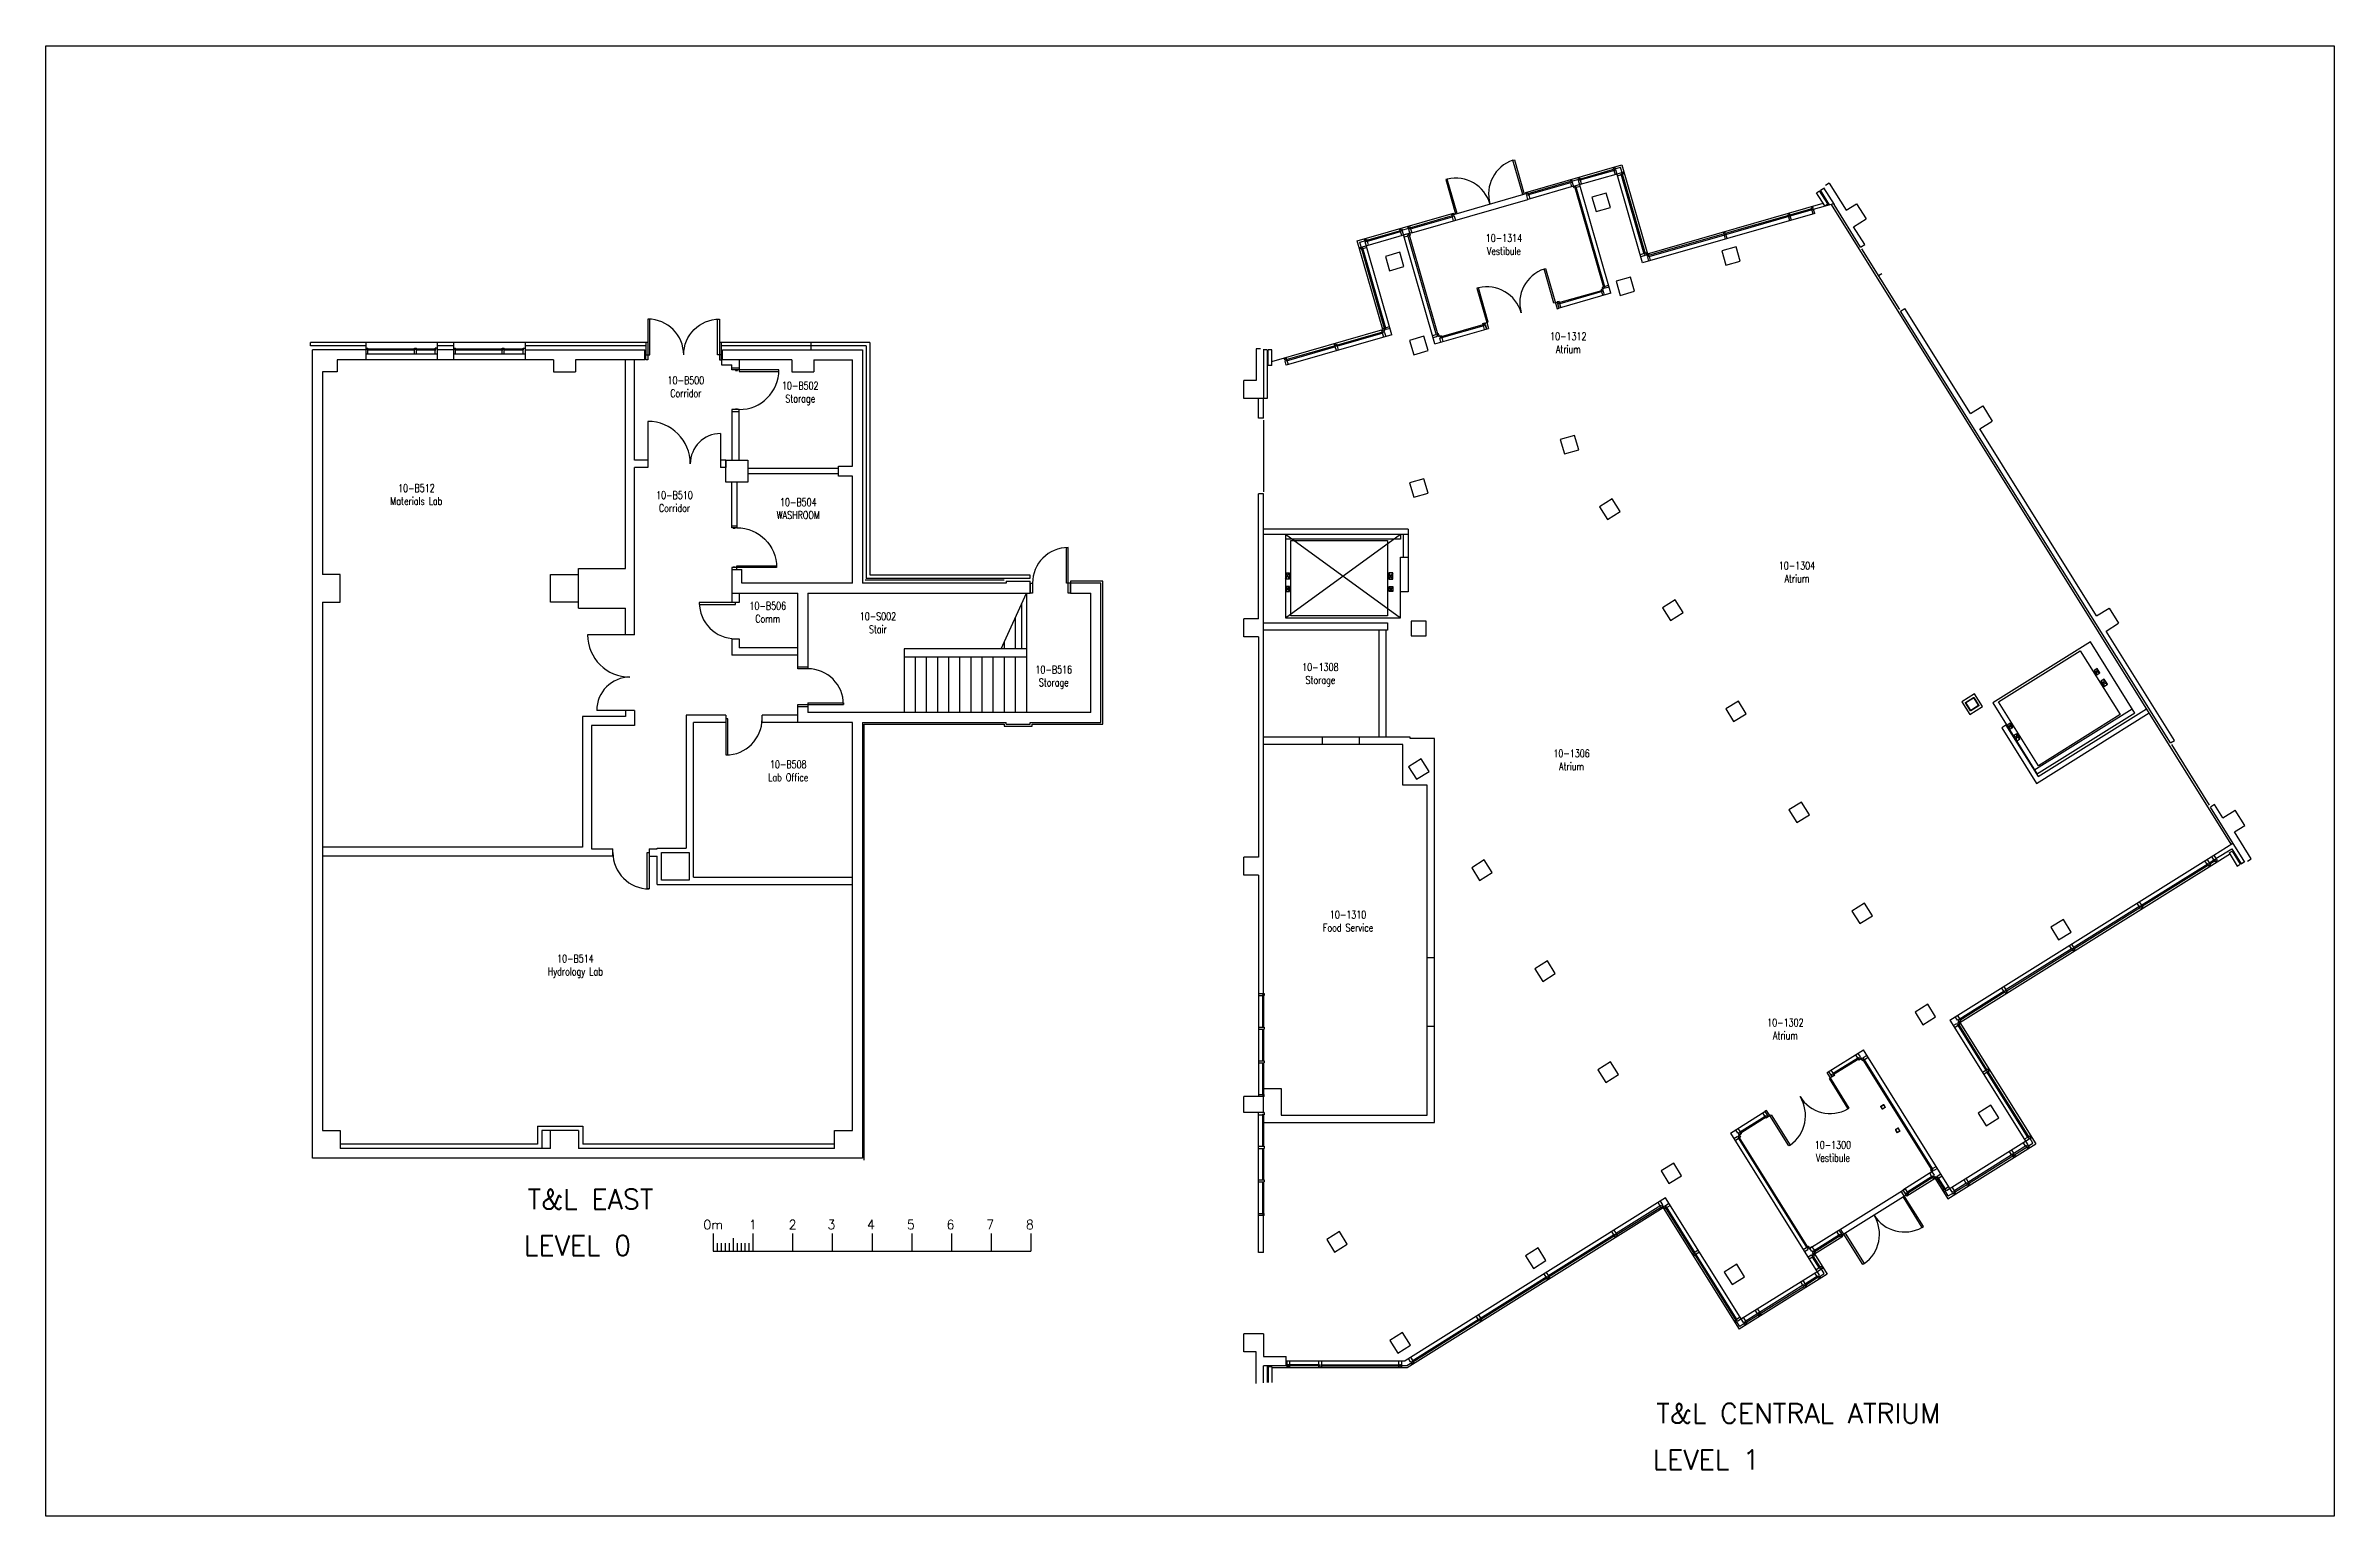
# Model space of a CAD drawing. Extents: x 11182 to 734459, y -1391328 to 152085.
# Drawn here: x 11182 to 68816, y -1105967 to -1068952 of the extents above; entities that cross this region are included whole.
import ezdxf
from ezdxf.enums import TextEntityAlignment as Align

# ---------------------------------------------------------------- set-up
doc = ezdxf.new("R2010")
doc.units = 0
doc.header["$LTSCALE"] = 500
doc.header["$MEASUREMENT"] = 0
doc.layers.get('0').update_dxf_attribs({"linetype": 'CONTINUOUS'})
doc.layers.add('0_Defpoints', color=106, linetype='CONTINUOUS', plot=False)
for name, color, linetype in [('0_room_data', 7, 'CONTINUOUS'), ('0_text', 7, 'CONTINUOUS'), ('1_Wall_Exist', 251, 'CONTINUOUS'), ('3_Text', 7, 'CONTINUOUS')]:
    doc.layers.add(name, color=color, linetype=linetype)
doc.styles.add('1_200', font='simplex.shx', dxfattribs={"width": 0.75, "height": 460})
doc.styles.get("Standard").update_dxf_attribs({"font": 'ROMANS', "height": 200})

msp = doc.modelspace()

# ---------------------------------------------------------------- texts
at = {"layer": '0_text'}
for s, p in [('T&L EAST', (23314, -1098236)), ('LEVEL 0', (23224, -1099403)), ('T&L CENTRAL ATRIUM', (51740, -1103628)), ('LEVEL 1', (51650, -1104795))]:
    msp.add_text(s, height=500, rotation=0, dxfattribs=at).set_placement(p)
for s, p in [('0m', (27991, -1098626)), ('1', (28991, -1098626)), ('2', (29991, -1098626)), ('3', (30967, -1098626)), ('4', (31967, -1098626)), ('5', (32967, -1098626)), ('6', (33967, -1098626)), ('7', (34967, -1098626)), ('8', (35967, -1098626))]:
    msp.add_text(s, height=231, rotation=0, dxfattribs=at).set_placement(p, align=Align.MIDDLE_CENTER)

# ---------------------------------------------------------------- blocks, each defined once
blk = doc.blocks.new('Xs-Grid$0$Hss 254x254x09.5')
blk.add_lwpolyline([(-117.5, 127), (117.5, 127, -0.4142136), (127, 117.5), (127, -117.5, -0.4142136), (117.5, -127), (-117.5, -127, -0.4142136), (-127, -117.5), (-127, 117.5, -0.4142136)], format="xyb", close=True)
blk.add_lwpolyline([(-117.5, 117.5), (117.5, 117.5), (117.5, -117.5), (-117.5, -117.5)], close=True)
blk = doc.blocks.new('Hss 089x089x06.4')
blk.add_lwpolyline([(-38.05, 44.45), (38.05, 44.45, -0.41421356), (44.45, 38.05), (44.45, -38.05, -0.41421356), (38.05, -44.45), (-38.05, -44.45, -0.41421356), (-44.45, -38.05), (-44.45, 38.05, -0.41421356)], format="xyb", close=True)
blk.add_lwpolyline([(-38.05, 38.05), (38.05, 38.05), (38.05, -38.05), (-38.05, -38.05)], close=True)
blk = doc.blocks.new('room_data')
at = {"layer": '3_Text', "style": '1_200', "width": 0.75}
for tag, p in [('ROOMNUM', (0, 0)), ('ROOMUSE', (0, -575))]:
    blk.add_attdef(tag, text='', height=345, dxfattribs=at).set_placement(p, align=Align.MIDDLE_CENTER)

# ---------------------------------------------------------------- linework, layer by layer
for p, q in [((27991, -1098851), (27991, -1099296)), ((28491, -1098964), (28491, -1099296)), ((28991, -1098851), (28991, -1099296)), ((29991, -1098851), (29991, -1099296)), ((30991, -1098851), (30991, -1099296)), ((31991, -1098851), (31991, -1099296)), ((32991, -1098851), (32991, -1099296)), ((33991, -1098851), (33991, -1099296)), ((34991, -1098851), (34991, -1099296)), ((35991, -1098851), (35991, -1099296)), ((27991, -1099296), (35991, -1099296)), ((28091, -1099097), (28091, -1099296)), ((28191, -1099097), (28191, -1099296)), ((28291, -1099097), (28291, -1099296)), ((28391, -1099097), (28391, -1099296)), ((28591, -1099097), (28591, -1099296)), ((28691, -1099097), (28691, -1099296)), ((28791, -1099097), (28791, -1099296)), ((28891, -1099097), (28891, -1099296))]:
    msp.add_line(p, q)
at = {"layer": '0_Defpoints'}
msp.add_lwpolyline([(11182, -1068952), (68816, -1068952), (68816, -1105967), (11182, -1105967)], close=True, dxfattribs=at)
at = {"layer": '1_Wall_Exist'}
for p, q in [((49657, -1072489), (48509, -1072818)), ((49581, -1072405), (48523, -1072708)), ((49786, -1072314), (49607, -1072365)), ((50596, -1075182), (49783, -1072347)), ((51394, -1074414), (50724, -1072077)), ((51467, -1074186), (50843, -1072010)), ((51437, -1074195), (50860, -1072182)), ((55877, -1072589), (55962, -1072536)), ((55954, -1072524), (56219, -1072947)), ((56099, -1072414), (56008, -1072471)), ((56099, -1072414), (56523, -1073093)), ((45582, -1073657), (48509, -1072818)), ((46640, -1073196), (48467, -1072672)), ((55659, -1073053), (55095, -1073215)), ((55668, -1073083), (55104, -1073245)), ((55696, -1073043), (55683, -1073046)), ((55780, -1072650), (55856, -1072603)), ((55987, -1072981), (55780, -1072650)), ((56063, -1072933), (55856, -1072603)), ((56107, -1072957), (55877, -1072589)), ((55987, -1072981), (56063, -1072933)), ((66223, -1089052), (56157, -1072943)), ((56888, -1074018), (56219, -1072947)), ((56523, -1073093), (56786, -1072928)), ((56786, -1072928), (57026, -1073312)), ((44275, -1073894), (45308, -1073598)), ((44448, -1073877), (45303, -1073631)), ((45477, -1073687), (45331, -1073729)), ((45332, -1073591), (45510, -1073540)), ((46165, -1076453), (45351, -1073618)), ((45534, -1073533), (46611, -1073224)), ((45554, -1073559), (46612, -1073256)), ((55733, -1073170), (51394, -1074414)), ((53452, -1073686), (51547, -1074232)), ((53460, -1073716), (51556, -1074262)), ((55071, -1073222), (53476, -1073679)), ((55080, -1073252), (53484, -1073709)), ((56713, -1073507), (57026, -1073312)), ((56991, -1073953), (56713, -1073507)), ((44899, -1076070), (44275, -1073894)), ((44929, -1076061), (44352, -1074048)), ((45081, -1076225), (44411, -1073887)), ((56888, -1074018), (56992, -1073953)), ((56912, -1074062), (57866, -1075589)), ((57337, -1074737), (57424, -1074683)), ((50596, -1075182), (49294, -1075556)), ((50377, -1075140), (49314, -1075445)), ((26347, -1075833), (26347, -1076858)), ((26392, -1075833), (26347, -1075833)), ((26392, -1076733), (26392, -1075833)), ((28103, -1076733), (28103, -1075833)), ((28103, -1075833), (28147, -1075833)), ((28147, -1075833), (28147, -1076858)), ((46331, -1076268), (47383, -1075966)), ((46339, -1076298), (47404, -1075992)), ((57896, -1075631), (57999, -1075566)), ((64689, -1086502), (57896, -1075631)), ((59653, -1078212), (57999, -1075566)), ((17847, -1076508), (17847, -1076418)), ((26347, -1076418), (17847, -1076418)), ((19242, -1076508), (17847, -1076508)), ((19242, -1076608), (17897, -1076608)), ((17897, -1096958), (17897, -1076608)), ((19242, -1076418), (19242, -1076858)), ((19242, -1076565), (19292, -1076565)), ((19279, -1076580), (20479, -1076580)), ((19279, -1076608), (19279, -1076580)), ((19279, -1076608), (20479, -1076608)), ((19292, -1076580), (19292, -1076565)), ((19292, -1076710), (19292, -1076608)), ((20467, -1076565), (20517, -1076565)), ((20467, -1076580), (20467, -1076565)), ((20467, -1076710), (20467, -1076608)), ((20479, -1076608), (20479, -1076580)), ((20504, -1076580), (21006, -1076580)), ((20504, -1076608), (20504, -1076580)), ((20504, -1076608), (21006, -1076608)), ((20517, -1076580), (20517, -1076565)), ((20517, -1076710), (20517, -1076608)), ((21042, -1076565), (20992, -1076565)), ((20992, -1076580), (20992, -1076565)), ((20992, -1076710), (20992, -1076608)), ((21006, -1076608), (21006, -1076580)), ((21042, -1076418), (21042, -1076858)), ((21452, -1076508), (21042, -1076508)), ((21452, -1076608), (21042, -1076608)), ((21452, -1076418), (21452, -1076858)), ((21452, -1076565), (21502, -1076565)), ((21489, -1076580), (22689, -1076580)), ((21489, -1076608), (21489, -1076580)), ((21489, -1076608), (22689, -1076608)), ((21502, -1076580), (21502, -1076565)), ((21502, -1076710), (21502, -1076608)), ((22677, -1076565), (22727, -1076565)), ((22677, -1076580), (22677, -1076565)), ((22677, -1076710), (22677, -1076608)), ((22689, -1076608), (22689, -1076580)), ((22714, -1076580), (23216, -1076580)), ((22714, -1076608), (22714, -1076580)), ((22714, -1076608), (23216, -1076608)), ((22727, -1076580), (22727, -1076565)), ((22727, -1076710), (22727, -1076608)), ((23202, -1076565), (23252, -1076565)), ((23202, -1076580), (23202, -1076565)), ((23202, -1076710), (23202, -1076608)), ((23216, -1076608), (23216, -1076580)), ((23252, -1076418), (23252, -1076858)), ((26296, -1076508), (23252, -1076508)), ((23252, -1076608), (26266, -1076608)), ((26266, -1076858), (26266, -1076608)), ((26296, -1076418), (26296, -1076733)), ((31937, -1076418), (28147, -1076418)), ((28198, -1076858), (28198, -1076418)), ((31847, -1076508), (28198, -1076508)), ((28228, -1076858), (28228, -1076608)), ((28228, -1076608), (31747, -1076608)), ((30447, -1076418), (30447, -1076608)), ((31747, -1076608), (31747, -1082483)), ((31847, -1076508), (31847, -1082358)), ((31937, -1076418), (31937, -1082268)), ((41773, -1076577), (41665, -1076577)), ((41665, -1076577), (41665, -1077377)), ((41846, -1076593), (41846, -1077829)), ((41946, -1076608), (41846, -1076608)), ((41946, -1076608), (41946, -1077829)), ((41971, -1076998), (41971, -1076608)), ((42061, -1076608), (41971, -1076608)), ((42061, -1076998), (42061, -1076608)), ((45081, -1076225), (42420, -1076988)), ((42421, -1076849), (43662, -1076494)), ((42429, -1076879), (43670, -1076523)), ((43686, -1076487), (44855, -1076151)), ((43694, -1076517), (44864, -1076181)), ((46165, -1076453), (47515, -1076066)), ((18147, -1077158), (18147, -1082258)), ((18522, -1077158), (18147, -1077158)), ((19242, -1076858), (18522, -1076858)), ((18522, -1076858), (18522, -1077158)), ((19242, -1076710), (21042, -1076710)), ((21042, -1076858), (19242, -1076858)), ((21452, -1076858), (21042, -1076858)), ((21452, -1076710), (23252, -1076710)), ((23252, -1076858), (21452, -1076858)), ((23972, -1076858), (23252, -1076858)), ((23972, -1076858), (23972, -1077158)), ((23972, -1077158), (24522, -1077158)), ((24522, -1076858), (24522, -1077158)), ((26266, -1076858), (24522, -1076858)), ((25780, -1082108), (25780, -1076858)), ((26009, -1079383), (26009, -1076858)), ((26296, -1076858), (26296, -1076733)), ((26296, -1076733), (26392, -1076733)), ((26347, -1076858), (26296, -1076858)), ((28198, -1076733), (28103, -1076733)), ((28147, -1076858), (28198, -1076858)), ((28646, -1076858), (28198, -1076858)), ((28198, -1076858), (28198, -1076983)), ((28198, -1076983), (28462, -1076983)), ((29972, -1076858), (28228, -1076858)), ((28462, -1077108), (28462, -1076983)), ((28462, -1077058), (28646, -1077058)), ((29646, -1077108), (28462, -1077108)), ((28556, -1077108), (28556, -1077123)), ((28556, -1077123), (28606, -1077123)), ((28606, -1077123), (28606, -1077108)), ((28646, -1076858), (28646, -1077148)), ((28646, -1077148), (29646, -1077148)), ((29646, -1077148), (29646, -1077108)), ((29972, -1076858), (29972, -1077158)), ((29972, -1077158), (30522, -1077158)), ((30522, -1076858), (31497, -1076858)), ((30522, -1076858), (30522, -1077158)), ((31497, -1079533), (31497, -1076858)), ((42061, -1076998), (41971, -1076998)), ((42384, -1076860), (42397, -1076856)), ((42392, -1076890), (42405, -1076886)), ((17900, -1077726), (17897, -1077725)), ((17897, -1077729), (17900, -1077726)), ((41355, -1077829), (41355, -1077377)), ((41665, -1077377), (41355, -1077377)), ((28462, -1078108), (28462, -1079383)), ((28646, -1078108), (28462, -1078108)), ((28462, -1078158), (28646, -1078158)), ((28556, -1078108), (28556, -1078093)), ((28556, -1078093), (28606, -1078093)), ((28606, -1078093), (28606, -1078108)), ((28646, -1079383), (28646, -1078108)), ((41946, -1077829), (41355, -1077829)), ((41725, -1078328), (41725, -1077829)), ((41850, -1078328), (41725, -1078328)), ((41850, -1078328), (41850, -1077829)), ((59653, -1078212), (59966, -1078017)), ((59966, -1078017), (60205, -1078400)), ((26347, -1078408), (26347, -1079567)), ((28176, -1078713), (28176, -1079567)), ((41850, -1078379), (41850, -1080179)), ((59892, -1078595), (60205, -1078400)), ((62832, -1083300), (59892, -1078595)), ((26347, -1079383), (26009, -1079383)), ((28312, -1079383), (28176, -1079383)), ((28312, -1079933), (28312, -1079383)), ((28312, -1079383), (28862, -1079383)), ((28312, -1079383), (28312, -1079567)), ((28862, -1079383), (28862, -1079933)), ((26009, -1083778), (26009, -1079567)), ((26347, -1079567), (26009, -1079567)), ((28312, -1079567), (28176, -1079567)), ((28862, -1079933), (28312, -1079933)), ((28462, -1081083), (28462, -1079933)), ((28587, -1079933), (28587, -1081083)), ((31147, -1079595), (28862, -1079595)), ((28862, -1079720), (31147, -1079720)), ((31147, -1079782), (31147, -1079532)), ((31147, -1079532), (31497, -1079532)), ((31497, -1079782), (31147, -1079782)), ((31497, -1082483), (31497, -1079783)), ((41850, -1080230), (41725, -1080230)), ((41725, -1083377), (41725, -1080230)), ((41849, -1092808), (41849, -1080230)), ((28462, -1081033), (28587, -1081033)), ((28587, -1081083), (28462, -1081083)), ((28497, -1081083), (28497, -1081098)), ((28497, -1081098), (28547, -1081098)), ((28547, -1081098), (28547, -1081083)), ((45494, -1081118), (45494, -1082697)), ((61379, -1081205), (61139, -1080821)), ((36887, -1082483), (36887, -1081583)), ((36887, -1081583), (36932, -1081583)), ((36932, -1082733), (36932, -1081583)), ((42404, -1081243), (45304, -1083353)), ((42404, -1083353), (45304, -1081243)), ((18597, -1082258), (18147, -1082258)), ((18597, -1082958), (18597, -1082258)), ((23897, -1082958), (23897, -1082258)), ((23897, -1082258), (24597, -1082258)), ((24597, -1082108), (25780, -1082108)), ((24597, -1083108), (24597, -1082108)), ((29587, -1082083), (28462, -1082083)), ((28462, -1082083), (28462, -1082964)), ((28462, -1082133), (28712, -1082133)), ((28497, -1082083), (28497, -1082068)), ((28497, -1082068), (28547, -1082068)), ((28547, -1082068), (28547, -1082083)), ((28587, -1082133), (28587, -1082043)), ((28587, -1082043), (29587, -1082043)), ((28712, -1082483), (28712, -1082133)), ((29587, -1082043), (29587, -1082083)), ((35967, -1082358), (31847, -1082358)), ((31937, -1082268), (35967, -1082268)), ((35967, -1082268), (35967, -1082358)), ((42404, -1082375), (42504, -1082222)), ((42404, -1082222), (42504, -1082375)), ((45104, -1082375), (45004, -1082222)), ((45104, -1082222), (45004, -1082375)), ((28462, -1082733), (30122, -1082733)), ((28646, -1082733), (28646, -1082964)), ((31497, -1082483), (28712, -1082483)), ((30122, -1084634), (30122, -1082733)), ((30372, -1082733), (30372, -1084634)), ((30372, -1082733), (35972, -1082733)), ((35372, -1082483), (31747, -1082483)), ((35322, -1082408), (31822, -1082408)), ((35244, -1084133), (35877, -1082733)), ((35372, -1082433), (35972, -1082433)), ((35372, -1082433), (35372, -1082483)), ((35877, -1082733), (35877, -1085733)), ((35972, -1082733), (35972, -1082433)), ((35982, -1082733), (35982, -1082483)), ((35982, -1082483), (36032, -1082483)), ((36032, -1082733), (35982, -1082733)), ((36032, -1082483), (36032, -1082733)), ((36982, -1082483), (36887, -1082483)), ((36982, -1082733), (36932, -1082733)), ((36982, -1082483), (36982, -1082733)), ((36992, -1082433), (36992, -1082733)), ((37802, -1082433), (36992, -1082433)), ((37752, -1082483), (36992, -1082483)), ((36992, -1082733), (37502, -1082733)), ((37502, -1085733), (37502, -1082733)), ((37752, -1085983), (37752, -1082483)), ((37802, -1086033), (37802, -1082433)), ((42415, -1082692), (42504, -1082565)), ((42415, -1082565), (42504, -1082692)), ((45104, -1082692), (45015, -1082565)), ((45104, -1082565), (45015, -1082692)), ((18147, -1082958), (18597, -1082958)), ((18147, -1082958), (18147, -1096258)), ((24597, -1082958), (23897, -1082958)), ((24597, -1083108), (25780, -1083108)), ((25780, -1083778), (25780, -1083108)), ((35597, -1083352), (35597, -1084133)), ((35752, -1083009), (35752, -1084133)), ((41355, -1083829), (41355, -1083377)), ((41725, -1083377), (41355, -1083377)), ((62832, -1083300), (63145, -1083105)), ((63072, -1083684), (63385, -1083488)), ((63145, -1083105), (63385, -1083488)), ((26009, -1083778), (24828, -1083778)), ((28462, -1083878), (28646, -1083878)), ((28462, -1083878), (28462, -1084293)), ((28646, -1083878), (28646, -1084109)), ((35317, -1083972), (35317, -1084133)), ((41725, -1083829), (41355, -1083829)), ((41725, -1083829), (41725, -1089377)), ((44762, -1086331), (44762, -1083666)), ((44937, -1086331), (44937, -1083666)), ((64793, -1086438), (63072, -1083684)), ((30122, -1084293), (28462, -1084293)), ((30122, -1084109), (28646, -1084109)), ((30122, -1084584), (30372, -1084584)), ((30372, -1084634), (30122, -1084634)), ((35877, -1084133), (32797, -1084133)), ((32797, -1084133), (32797, -1085733)), ((32797, -1084333), (35877, -1084333)), ((33077, -1084333), (33077, -1085733)), ((33357, -1084333), (33357, -1085733)), ((33637, -1084333), (33637, -1085733)), ((33890, -1084136), (33883, -1084133)), ((33917, -1084333), (33917, -1085733)), ((34197, -1084333), (34197, -1085733)), ((34477, -1084333), (34477, -1085733)), ((34757, -1084333), (34757, -1085733)), ((35037, -1084333), (35037, -1085733)), ((35317, -1084333), (35317, -1085733)), ((35597, -1084333), (35597, -1085733)), ((62773, -1084678), (62916, -1084739)), ((62841, -1084786), (62849, -1084631)), ((62942, -1084947), (63107, -1085024)), ((63022, -1085077), (63026, -1084894)), ((24696, -1085833), (24696, -1089126)), ((25780, -1085833), (24696, -1085833)), ((26009, -1085683), (25057, -1085683)), ((25780, -1085683), (25780, -1085833)), ((26009, -1085683), (26009, -1086062)), ((27311, -1085799), (27311, -1089150)), ((28310, -1085799), (27311, -1085799)), ((30122, -1085799), (29224, -1085799)), ((29224, -1085983), (29224, -1085799)), ((30122, -1085534), (31272, -1085534)), ((30122, -1085983), (30122, -1085534)), ((30122, -1085584), (30372, -1085584)), ((30372, -1085489), (31272, -1085489)), ((30372, -1085489), (30372, -1085733)), ((37502, -1085733), (30372, -1085733)), ((31272, -1085489), (31272, -1085534)), ((61316, -1087520), (64157, -1085745)), ((61357, -1087350), (64092, -1085641)), ((24925, -1086062), (24925, -1089171)), ((26009, -1086062), (24925, -1086062)), ((27495, -1089882), (27495, -1085983)), ((28310, -1085983), (27495, -1085983)), ((31497, -1085983), (29224, -1085983)), ((30687, -1085983), (30686, -1085981)), ((30691, -1085983), (30687, -1085981)), ((31497, -1096258), (31497, -1085983)), ((31747, -1085983), (31747, -1096958)), ((31747, -1085983), (35372, -1085983)), ((31797, -1097008), (31797, -1086033)), ((31797, -1086033), (35322, -1086033)), ((35322, -1086033), (35322, -1086083)), ((35322, -1086083), (36022, -1086083)), ((35372, -1086033), (35372, -1085983)), ((35372, -1086033), (35972, -1086033)), ((35972, -1086033), (35972, -1085983)), ((35972, -1085983), (37752, -1085983)), ((36022, -1086083), (36022, -1086033)), ((36022, -1086033), (37802, -1086033)), ((45545, -1086360), (41849, -1086360)), ((43338, -1086542), (43338, -1086360)), ((44260, -1086360), (44260, -1086542)), ((45545, -1086390), (45545, -1086360)), ((46158, -1086390), (45545, -1086390)), ((46158, -1096054), (46158, -1086390)), ((60549, -1086057), (60443, -1086123)), ((60443, -1086123), (61316, -1087520)), ((60549, -1086057), (61357, -1087350)), ((60578, -1086050), (60721, -1086111)), ((60645, -1086158), (60653, -1086003)), ((60902, -1086402), (60737, -1086325)), ((60817, -1086455), (60822, -1086272)), ((45363, -1086542), (41850, -1086542)), ((45363, -1087565), (45363, -1086542)), ((64689, -1086502), (64793, -1086438)), ((64716, -1086545), (65670, -1088072)), ((45975, -1087565), (45363, -1087565)), ((45975, -1095871), (45975, -1087565)), ((65800, -1088050), (65697, -1088115)), ((66563, -1089502), (65697, -1088115)), ((66012, -1088389), (65800, -1088050)), ((66012, -1088389), (66325, -1088193)), ((66301, -1088741), (66564, -1088576)), ((66564, -1088576), (66325, -1088193)), ((24696, -1089126), (18147, -1089126)), ((24925, -1089171), (25465, -1089171)), ((25465, -1089355), (25465, -1089171)), ((26379, -1089171), (26579, -1089171)), ((26579, -1089150), (27311, -1089150)), ((26579, -1089171), (26579, -1089150)), ((26687, -1089958), (26687, -1089258)), ((26687, -1089258), (27387, -1089258)), ((27387, -1089258), (27387, -1089958)), ((59391, -1093538), (66202, -1089282)), ((65784, -1089326), (66266, -1089025)), ((65838, -1089412), (66235, -1089164)), ((66166, -1089272), (66243, -1089224)), ((66166, -1089272), (66373, -1089603)), ((66235, -1089164), (66470, -1089542)), ((66243, -1089224), (66449, -1089555)), ((66725, -1089419), (66301, -1088741)), ((25465, -1089355), (18147, -1089355)), ((26379, -1089355), (26579, -1089355)), ((26579, -1090066), (26579, -1089355)), ((41355, -1089829), (41355, -1089377)), ((41725, -1089377), (41355, -1089377)), ((41725, -1089829), (41355, -1089829)), ((41725, -1089829), (41725, -1095399)), ((59137, -1093480), (65784, -1089326)), ((63949, -1090593), (65629, -1089543)), ((63965, -1090619), (65646, -1089569)), ((65656, -1089526), (65784, -1089446)), ((66373, -1089603), (66449, -1089555)), ((66470, -1089542), (66555, -1089489)), ((66634, -1089476), (66725, -1089419)), ((26579, -1090066), (31497, -1090066)), ((27387, -1089958), (26687, -1089958)), ((27495, -1089882), (31497, -1089882)), ((62258, -1091686), (63938, -1090636)), ((45975, -1091903), (46158, -1091903)), ((60551, -1092753), (62231, -1091703)), ((59370, -1093454), (60507, -1092743)), ((41725, -1092808), (41870, -1092808)), ((41725, -1092860), (41827, -1092860)), ((41827, -1092844), (41855, -1092844)), ((41827, -1092844), (41827, -1093657)), ((41855, -1093657), (41855, -1092844)), ((41855, -1092860), (41870, -1092860)), ((41870, -1092808), (41870, -1092860)), ((41725, -1093657), (41870, -1093657)), ((41725, -1093707), (41870, -1093707)), ((41827, -1093707), (41827, -1094504)), ((41855, -1094504), (41855, -1093707)), ((41870, -1093657), (41870, -1093707)), ((45975, -1093633), (46158, -1093633)), ((60069, -1094722), (59359, -1093584)), ((59391, -1093538), (61298, -1096591)), ((56836, -1094426), (56184, -1094833)), ((56852, -1094453), (56201, -1094860)), ((58675, -1097231), (56954, -1094477)), ((41725, -1094504), (41870, -1094504)), ((41725, -1094554), (41870, -1094554)), ((41827, -1094554), (41827, -1095362)), ((41855, -1095362), (41855, -1094554)), ((41870, -1094504), (41870, -1094554)), ((56169, -1094903), (56092, -1094950)), ((61106, -1096440), (60067, -1094777)), ((61123, -1096408), (60094, -1094760)), ((41355, -1095808), (41355, -1095399)), ((41870, -1095399), (41355, -1095399)), ((41725, -1095351), (41827, -1095351)), ((41827, -1095362), (41855, -1095362)), ((41846, -1095808), (41846, -1095399)), ((41855, -1095198), (42292, -1095198)), ((41855, -1095351), (41870, -1095351)), ((41870, -1095399), (41870, -1095351)), ((42292, -1095198), (42292, -1095871)), ((23564, -1096150), (23564, -1096600)), ((23564, -1096150), (24705, -1096150)), ((24705, -1096150), (24705, -1096600)), ((41870, -1095808), (41355, -1095808)), ((41725, -1099327), (41725, -1095808)), ((41725, -1095860), (41827, -1095860)), ((41827, -1095844), (41855, -1095844)), ((41827, -1095844), (41827, -1096655)), ((41855, -1096655), (41855, -1095844)), ((41855, -1095860), (41870, -1095860)), ((41855, -1096054), (46158, -1096054)), ((41870, -1095808), (41870, -1095860)), ((42292, -1095871), (45975, -1095871)), ((53608, -1096323), (54477, -1095780)), ((53841, -1096298), (54488, -1095893)), ((53869, -1096317), (54508, -1095917)), ((18147, -1096258), (18597, -1096258)), ((18597, -1096258), (18597, -1096708)), ((23564, -1096600), (18597, -1096600)), ((23897, -1096708), (18597, -1096708)), ((23672, -1096258), (23672, -1096708)), ((24597, -1096258), (23672, -1096258)), ((23897, -1096708), (23897, -1096258)), ((24597, -1096258), (24597, -1096708)), ((31047, -1096708), (24597, -1096708)), ((31047, -1096600), (24705, -1096600)), ((31047, -1096708), (31047, -1096258)), ((31047, -1096258), (31497, -1096258)), ((41725, -1096655), (41870, -1096655)), ((41725, -1096707), (41870, -1096707)), ((41827, -1096707), (41827, -1097502)), ((41855, -1097502), (41855, -1096707)), ((41870, -1096655), (41870, -1096707)), ((59081, -1097977), (61298, -1096591)), ((61228, -1096575), (61157, -1096462)), ((31747, -1096958), (17897, -1096958)), ((58709, -1097285), (57953, -1097757)), ((41725, -1097502), (41870, -1097502)), ((41725, -1097554), (41870, -1097554)), ((41827, -1097554), (41827, -1098360)), ((41855, -1098360), (41855, -1097554)), ((41870, -1097502), (41870, -1097554)), ((58033, -1097886), (56422, -1098893)), ((57953, -1097757), (58050, -1097914)), ((58033, -1097886), (57957, -1097934)), ((58700, -1097410), (58049, -1097817)), ((58763, -1097468), (58050, -1097914)), ((58717, -1097436), (58066, -1097843)), ((58763, -1097468), (59081, -1097977)), ((59000, -1097751), (58828, -1097476)), ((59033, -1097744), (58845, -1097444)), ((59097, -1097906), (59017, -1097779)), ((59097, -1097906), (59225, -1097826)), ((59252, -1097809), (59578, -1097606)), ((41725, -1098347), (41827, -1098347)), ((41870, -1098399), (41725, -1098399)), ((41827, -1098360), (41855, -1098360)), ((41850, -1099327), (41850, -1098399)), ((41855, -1098347), (41870, -1098347)), ((41870, -1098399), (41870, -1098347)), ((51977, -1097954), (45419, -1102052)), ((51919, -1098207), (45472, -1102236)), ((51856, -1098149), (50719, -1098860)), ((51919, -1098207), (53826, -1101260)), ((52694, -1099352), (51973, -1098197)), ((52721, -1099335), (51999, -1098181)), ((50692, -1098877), (49009, -1099928)), ((50709, -1098903), (49029, -1099953)), ((55585, -1099237), (56341, -1098764)), ((55702, -1099283), (56353, -1098877)), ((55719, -1099310), (56373, -1098901)), ((55726, -1099366), (56439, -1098920)), ((56412, -1098877), (56439, -1098920)), ((41849, -1099327), (41725, -1099327)), ((53775, -1101022), (52734, -1099356)), ((55473, -1099307), (55559, -1099253)), ((55852, -1099723), (55678, -1099444)), ((55879, -1099707), (55704, -1099427)), ((55726, -1099366), (56044, -1099875)), ((48985, -1099943), (47299, -1100997)), ((49002, -1099970), (47315, -1101023)), ((56044, -1099875), (53826, -1101260)), ((55822, -1099953), (55496, -1100156)), ((55973, -1099858), (55893, -1099730)), ((41355, -1101829), (41355, -1101377)), ((41850, -1101377), (41355, -1101377)), ((41850, -1101377), (41850, -1101946)), ((47278, -1101010), (45594, -1102062)), ((47294, -1101036), (45611, -1102089)), ((53843, -1101190), (53772, -1101077)), ((53971, -1101109), (53843, -1101190)), ((53949, -1101087), (53939, -1101093)), ((53965, -1101113), (53955, -1101119)), ((41665, -1101829), (41355, -1101829)), ((41665, -1102629), (41665, -1101829)), ((41850, -1101946), (42420, -1101946)), ((42420, -1102181), (42420, -1101946)), ((41846, -1102613), (41846, -1102181)), ((42420, -1102181), (41846, -1102181)), ((41946, -1102181), (41946, -1102598)), ((41971, -1102208), (41971, -1102598)), ((42061, -1102208), (41971, -1102208)), ((42061, -1102208), (42061, -1102598)), ((45472, -1102236), (42061, -1102236)), ((42420, -1102052), (45419, -1102052)), ((43252, -1102153), (42420, -1102153)), ((43263, -1102185), (42420, -1102185)), ((43302, -1102153), (45288, -1102153)), ((43302, -1102185), (45276, -1102185)), ((45457, -1102185), (45304, -1102185)), ((45587, -1102103), (45457, -1102185))]:
    msp.add_line(p, q, dxfattribs=at)
for points in [[(48380, -1072697), (48132, -1071831), (48171, -1071820), (48419, -1072686)], [(50227, -1073122), (50587, -1073019), (50484, -1072658), (50123, -1072762)], [(45026, -1074613), (45386, -1074510), (45283, -1074149), (44923, -1074253)], [(53496, -1074473), (53857, -1074370), (53753, -1074009), (53393, -1074113)], [(50833, -1075237), (51194, -1075133), (51090, -1074773), (50730, -1074876)], [(45632, -1076728), (45993, -1076625), (45890, -1076264), (45529, -1076368)], [(49429, -1079227), (49789, -1079124), (49686, -1078764), (49325, -1078867)], [(45632, -1080316), (45993, -1080213), (45890, -1079852), (45529, -1079955)], [(50511, -1080875), (50829, -1080676), (50630, -1080358), (50312, -1080557)], [(44969, -1083300), (42539, -1083300), (42539, -1081405), (44969, -1081405)], [(45104, -1082222), (45004, -1082222), (45004, -1082375), (45104, -1082375)], [(52100, -1083419), (52418, -1083220), (52220, -1082902), (51902, -1083101)], [(45573, -1083809), (45948, -1083809), (45948, -1083434), (45573, -1083434)], [(60361, -1085469), (62421, -1084181), (63426, -1085788), (61365, -1087076)], [(62841, -1084786), (62916, -1084739), (62849, -1084631), (62773, -1084678)], [(63022, -1085077), (63107, -1085024), (63026, -1084894), (62942, -1084947)], [(53690, -1085964), (54008, -1085765), (53810, -1085447), (53492, -1085646)], [(59638, -1085784), (59956, -1085585), (59758, -1085267), (59440, -1085466)], [(60645, -1086158), (60721, -1086111), (60653, -1086003), (60578, -1086050)], [(45701, -1087417), (46019, -1087219), (45821, -1086901), (45503, -1087099)], [(55280, -1088507), (55598, -1088308), (55399, -1087990), (55081, -1088189)], [(47291, -1089962), (47609, -1089763), (47411, -1089445), (47093, -1089644)], [(56870, -1091051), (57188, -1090853), (56989, -1090535), (56671, -1090733)], [(61874, -1091462), (62192, -1091263), (61994, -1090945), (61676, -1091143)], [(48881, -1092506), (49199, -1092307), (49000, -1091989), (48682, -1092188)], [(58459, -1093595), (58777, -1093397), (58579, -1093079), (58261, -1093277)], [(50471, -1095050), (50789, -1094851), (50590, -1094533), (50272, -1094732)], [(60049, -1096140), (60367, -1095941), (60168, -1095623), (59850, -1095822)], [(54600, -1095883), (54519, -1095754), (54477, -1095780), (54557, -1095909)], [(54634, -1095862), (55111, -1096625), (55077, -1096646), (54600, -1095883)], [(52060, -1097594), (52378, -1097395), (52180, -1097077), (51862, -1097276)], [(43641, -1099318), (43959, -1099119), (43760, -1098801), (43442, -1099000)], [(56498, -1098845), (56975, -1099609), (56941, -1099630), (56464, -1098867)], [(48646, -1099728), (48964, -1099529), (48765, -1099211), (48447, -1099410)], [(53650, -1100138), (53968, -1099939), (53769, -1099621), (53451, -1099820)], [(45231, -1101862), (45549, -1101663), (45350, -1101345), (45032, -1101544)]]:
    msp.add_lwpolyline(points, close=True, dxfattribs=at)
at = {"layer": '1_Wall_Exist', "flags": 128}
for points in [[(48458, -1072641), (50878, -1071947), (51520, -1074187), (55947, -1072917)], [(49583, -1072372), (48509, -1072680), (48518, -1072710), (48529, -1072706), (48557, -1072804)], [(49620, -1072361), (49613, -1072334), (49564, -1072348), (49572, -1072375)], [(49583, -1072372), (49592, -1072402), (49581, -1072405), (49609, -1072502)], [(49629, -1072391), (49616, -1072395), (49607, -1072365)], [(49698, -1072529), (49671, -1072537), (49629, -1072391)], [(49657, -1072489), (50850, -1072147)], [(49684, -1072481), (49687, -1072492), (49717, -1072483), (49714, -1072472)], [(49724, -1072507), (49694, -1072516)], [(49694, -1072516), (50414, -1075027), (50444, -1075019), (49724, -1072507)], [(49825, -1072492), (49727, -1072520)], [(49823, -1072303), (49815, -1072276), (49767, -1072290), (49775, -1072317)], [(49786, -1072314), (49794, -1072344), (49783, -1072347)], [(50687, -1072088), (49818, -1072337), (49810, -1072307), (50843, -1072010)], [(49859, -1072431), (49831, -1072333)], [(50715, -1072047), (50708, -1072020), (50659, -1072034), (50667, -1072061)], [(50676, -1072091), (50704, -1072188)], [(50678, -1072058), (50687, -1072088)], [(50724, -1072077), (50711, -1072081), (50702, -1072051)], [(50766, -1072223), (50863, -1072195)], [(50883, -1072149), (50853, -1072158), (50850, -1072147)], [(50860, -1072182), (50890, -1072173)], [(50893, -1072186), (50920, -1072178), (50906, -1072130), (50879, -1072138)], [(48509, -1072818), (48481, -1072720), (48494, -1072717), (48485, -1072687), (48472, -1072690), (48458, -1072641)], [(48464, -1072663), (48512, -1072650), (48520, -1072677)], [(56207, -1072929), (55692, -1073076), (55683, -1073046), (55696, -1073043), (55689, -1073016), (55641, -1073030), (55648, -1073056), (55659, -1073053), (55668, -1073083)], [(55657, -1073086), (55685, -1073184)], [(55733, -1073170), (55705, -1073073)], [(42061, -1076899), (44854, -1076098), (44211, -1073859), (46632, -1073165)], [(44315, -1074032), (44345, -1074024), (44341, -1074013), (45529, -1073672)], [(45295, -1073601), (45287, -1073574), (45335, -1073561), (45343, -1073588), (45332, -1073591), (45340, -1073621), (45351, -1073618)], [(45331, -1073729), (45303, -1073631), (45316, -1073628), (45308, -1073598)], [(45582, -1073657), (45507, -1073679), (45510, -1073690), (45480, -1073698), (45477, -1073687)], [(45487, -1073722), (45517, -1073714)], [(45517, -1073714), (46237, -1076225), (46207, -1076234), (45487, -1073722)], [(45506, -1073573), (45519, -1073569), (45510, -1073540), (45497, -1073543), (45490, -1073516), (45538, -1073503), (45545, -1073529)], [(45521, -1073727), (45548, -1073719), (45506, -1073573)], [(45534, -1073533), (45543, -1073563), (45554, -1073559), (45582, -1073657)], [(46598, -1073228), (46590, -1073201), (46638, -1073187)], [(46634, -1073355), (46606, -1073258), (46619, -1073254), (46611, -1073224)], [(46632, -1073165), (46646, -1073214), (46635, -1073217), (46643, -1073247), (46654, -1073244), (46682, -1073342)], [(53484, -1073709), (53476, -1073679), (53489, -1073676), (53481, -1073649), (53433, -1073663), (53441, -1073690)], [(53449, -1073719), (53477, -1073817)], [(53452, -1073686), (53460, -1073716)], [(53525, -1073803), (53497, -1073706)], [(55104, -1073245), (55095, -1073215), (55108, -1073211), (55101, -1073184), (55053, -1073198), (55060, -1073225), (55071, -1073222), (55080, -1073252)], [(55069, -1073255), (55097, -1073353)], [(55145, -1073339), (55117, -1073241)], [(44325, -1074069), (44298, -1074077), (44285, -1074029), (44312, -1074021)], [(44352, -1074048), (44322, -1074056)], [(44453, -1074033), (44355, -1074061)], [(44403, -1073857), (44395, -1073830), (44443, -1073817), (44451, -1073843)], [(44411, -1073887), (44424, -1073883), (44416, -1073853)], [(44440, -1073847), (44448, -1073877)], [(44459, -1073873), (44487, -1073971)], [(45393, -1073763), (45491, -1073735)], [(51434, -1074184), (51336, -1074212)], [(51350, -1074260), (51447, -1074232), (51444, -1074219), (51474, -1074210), (51477, -1074223), (51552, -1074202)], [(51467, -1074186), (51437, -1074195)], [(51491, -1074168), (51464, -1074175)], [(51491, -1074168), (51512, -1074243), (51523, -1074239), (51532, -1074269), (51521, -1074272), (51549, -1074370)], [(51556, -1074262), (51547, -1074232)], [(51560, -1074229), (51552, -1074202)], [(51597, -1074356), (51569, -1074259)], [(49305, -1075415), (49298, -1075388), (49250, -1075401)], [(49257, -1075428), (49268, -1075425), (49277, -1075455), (49266, -1075458)], [(49342, -1075542), (49314, -1075445), (49301, -1075448), (49292, -1075418), (50368, -1075110)], [(50425, -1075065), (50350, -1075086), (50357, -1075113)], [(50366, -1075143), (50394, -1075241)], [(50368, -1075110), (50377, -1075140)], [(50384, -1075024), (50411, -1075016)], [(50442, -1075227), (50414, -1075129), (50401, -1075133), (50392, -1075103), (50405, -1075099), (50384, -1075024)], [(50552, -1075028), (50455, -1075056), (50451, -1075043), (50421, -1075051), (50425, -1075065)], [(50441, -1075008), (50538, -1074980)], [(44926, -1076050), (45023, -1076022)], [(47404, -1075992), (47396, -1075962), (47383, -1075966), (47375, -1075939), (47423, -1075925), (47431, -1075952), (47420, -1075955), (47428, -1075985), (47439, -1075982), (47467, -1076080)], [(47419, -1076093), (47391, -1075996)], [(43685, -1076625), (43657, -1076527), (43670, -1076523), (43662, -1076494), (43649, -1076497), (43641, -1076470), (43689, -1076457), (43697, -1076483)], [(43686, -1076487), (43694, -1076517)], [(43705, -1076513), (43733, -1076611)], [(44842, -1076155), (44834, -1076128), (44909, -1076107)], [(44879, -1076283), (44851, -1076185)], [(44864, -1076181), (44855, -1076151)], [(44869, -1076066), (44896, -1076059)], [(44869, -1076066), (44890, -1076141), (44879, -1076144), (44888, -1076174), (44899, -1076171), (44927, -1076269)], [(44899, -1076070), (44929, -1076061)], [(45037, -1076070), (44939, -1076098), (44936, -1076085), (44906, -1076094), (44909, -1076107)], [(46204, -1076223), (46106, -1076251)], [(46120, -1076299), (46218, -1076271), (46214, -1076258), (46244, -1076249), (46248, -1076262), (46323, -1076241)], [(46261, -1076206), (46234, -1076214)], [(46319, -1076409), (46291, -1076311), (46304, -1076308), (46296, -1076278), (46282, -1076281), (46261, -1076206)], [(46323, -1076241), (46331, -1076268), (46320, -1076271), (46328, -1076301), (46339, -1076297), (46367, -1076395)], [(42420, -1076988), (42392, -1076890), (42405, -1076886), (42397, -1076856), (42384, -1076860), (42376, -1076833), (42424, -1076819), (42432, -1076846), (42421, -1076849), (42429, -1076879), (42440, -1076876), (42468, -1076974)], [(42404, -1081243), (42404, -1083353), (45304, -1083353), (45304, -1081828)], [(63795, -1085748), (62677, -1083959), (60218, -1085495), (61336, -1087285)], [(65684, -1089545), (65699, -1089569), (65645, -1089603), (65630, -1089579), (65646, -1089569), (65629, -1089543), (65614, -1089553), (65560, -1089466)], [(65614, -1089432), (65668, -1089519), (65653, -1089528), (65669, -1089554), (65816, -1089463)], [(65816, -1089463), (65799, -1089436), (65784, -1089446), (65730, -1089360)], [(65784, -1089326), (65838, -1089412), (65823, -1089422), (65840, -1089448), (65855, -1089439), (65869, -1089462), (65815, -1089496), (65800, -1089473)], [(63922, -1090610), (62238, -1091662), (62254, -1091688), (62269, -1091679), (62284, -1091703), (62230, -1091737), (62215, -1091713), (62231, -1091703), (62214, -1091677)], [(63906, -1090620), (63852, -1090533)], [(63906, -1090499), (63960, -1090586), (63945, -1090595), (63962, -1090621), (63977, -1090612), (63992, -1090636), (63937, -1090670), (63923, -1090646), (63938, -1090636), (63922, -1090610)], [(62199, -1091566), (62253, -1091653)], [(62214, -1091677), (60531, -1092728), (60548, -1092755), (60562, -1092746)], [(62198, -1091687), (62145, -1091600)], [(60492, -1092753), (60438, -1092667)], [(60492, -1092633), (60546, -1092719)], [(60507, -1092743), (60492, -1092753)], [(60524, -1092770), (60507, -1092743)], [(60534, -1092726), (60551, -1092753)], [(60562, -1092746), (60577, -1092769)], [(59328, -1093361), (59381, -1093447), (59366, -1093456), (59383, -1093483), (60524, -1092770)], [(60523, -1092803), (60508, -1092779)], [(60577, -1092769), (60523, -1092803)], [(59137, -1093480), (61098, -1096619), (61084, -1096628), (61100, -1096655), (61228, -1096575)], [(59222, -1093616), (59308, -1093562), (59318, -1093577), (59344, -1093561), (59335, -1093546), (59413, -1093497)], [(59342, -1093617), (59256, -1093670)], [(59344, -1093507), (59359, -1093497), (59343, -1093471), (59327, -1093481), (59273, -1093395)], [(59344, -1093507), (59392, -1093585), (59369, -1093600), (59359, -1093584), (59332, -1093601)], [(59332, -1093601), (60052, -1094753), (60079, -1094737), (60069, -1094722), (60093, -1094707), (60127, -1094761), (60103, -1094776), (60094, -1094760), (60067, -1094777)], [(59398, -1093473), (59413, -1093497)], [(56929, -1094437), (56851, -1094486), (56837, -1094462), (56852, -1094453), (56836, -1094426), (56820, -1094436), (56766, -1094350)], [(56820, -1094316), (56874, -1094402), (56859, -1094411), (56876, -1094438), (56891, -1094429)], [(56980, -1094460), (56954, -1094477), (56963, -1094492), (56940, -1094507), (56891, -1094429)], [(56929, -1094437), (56939, -1094453), (56966, -1094437), (56956, -1094421), (57042, -1094367)], [(59225, -1097826), (59209, -1097800), (59193, -1097810), (56957, -1094231)], [(58651, -1097245), (58675, -1097231), (58685, -1097246), (58711, -1097230), (56980, -1094460)], [(57076, -1094421), (56990, -1094475)], [(56142, -1094740), (56196, -1094826), (56185, -1094833), (56201, -1094860), (56213, -1094852), (56228, -1094876), (56173, -1094910), (56088, -1094774)], [(56158, -1094886), (56174, -1094876), (56158, -1094850), (56142, -1094860)], [(59957, -1094792), (60043, -1094738)], [(60077, -1094792), (59991, -1094846)], [(53799, -1096204), (53852, -1096290), (53838, -1096300), (53854, -1096326), (53869, -1096317), (53884, -1096341)], [(54477, -1095780), (54531, -1095867), (54516, -1095876), (54532, -1095902), (54547, -1095893), (54562, -1095917), (54508, -1095951), (54493, -1095927), (54508, -1095917), (54492, -1095891), (54476, -1095901), (54423, -1095814)], [(53608, -1096323), (55844, -1099902), (55829, -1099911), (55846, -1099938), (55973, -1099858)], [(53693, -1096460), (53779, -1096406), (53789, -1096421), (53815, -1096404), (53806, -1096389), (53884, -1096341)], [(53813, -1096460), (53727, -1096514)], [(53815, -1096351), (53830, -1096341), (53814, -1096315), (53798, -1096324), (53744, -1096238)], [(53804, -1096444), (55534, -1099214), (55561, -1099197), (53830, -1096428)], [(53830, -1096428), (53804, -1096444)], [(53815, -1096351), (53863, -1096429), (53840, -1096444)], [(61131, -1096479), (59053, -1097777), (59044, -1097762), (59017, -1097779)], [(61068, -1096638), (59586, -1097564), (59602, -1097591), (61084, -1096665)], [(60691, -1096753), (60745, -1096840)], [(61044, -1096653), (60990, -1096567)], [(61011, -1096478), (61097, -1096425)], [(61076, -1096670), (61060, -1096643)], [(61115, -1096645), (61130, -1096669), (61076, -1096703), (61061, -1096679)], [(61106, -1096440), (61133, -1096423), (61123, -1096408), (61147, -1096393), (61181, -1096448), (61157, -1096462), (61147, -1096447), (61121, -1096463), (61131, -1096479)], [(58794, -1097421), (58716, -1097470), (58701, -1097446), (58717, -1097436), (58700, -1097410), (58685, -1097420), (58631, -1097334), (58709, -1097285)], [(58651, -1097245), (58739, -1097386), (58724, -1097395), (58740, -1097422), (58755, -1097412)], [(58821, -1097215), (58735, -1097268), (58726, -1097253), (58699, -1097270), (58709, -1097285)], [(58701, -1097214), (58787, -1097160)], [(58794, -1097421), (58804, -1097437), (58830, -1097420), (58820, -1097405), (58906, -1097351)], [(60691, -1096873), (60637, -1096787)], [(60723, -1096890), (60707, -1096864)], [(60762, -1096866), (60777, -1096890), (60722, -1096924), (60708, -1096900)], [(60730, -1096849), (60747, -1096875)], [(56426, -1098901), (56372, -1098934), (56357, -1098911), (56373, -1098901), (56356, -1098875), (56341, -1098884), (56287, -1098798), (58007, -1097723)], [(58023, -1097870), (58039, -1097860), (58022, -1097834), (58006, -1097844)], [(58007, -1097723), (58061, -1097810), (58046, -1097819), (58062, -1097845), (58077, -1097836), (58092, -1097860), (58038, -1097894)], [(58845, -1097444), (58818, -1097461), (58828, -1097476), (58804, -1097490), (58755, -1097412)], [(58940, -1097405), (58854, -1097459)], [(59027, -1097794), (59003, -1097809), (58969, -1097754), (58993, -1097739), (59002, -1097755), (59029, -1097739)], [(59019, -1097723), (59105, -1097669)], [(59194, -1097689), (59247, -1097776)], [(59562, -1097579), (59232, -1097785), (59249, -1097811), (59264, -1097802), (59279, -1097826), (59224, -1097860), (59210, -1097836)], [(59546, -1097589), (59492, -1097503)], [(59547, -1097469), (59600, -1097555)], [(59617, -1097581), (59632, -1097605), (59578, -1097639), (59563, -1097615), (59578, -1097606), (59562, -1097579)], [(50677, -1098766), (50731, -1098852), (50716, -1098862), (50732, -1098888), (51873, -1098176)], [(51873, -1098175), (51856, -1098149), (51841, -1098159), (51787, -1098073)], [(51841, -1098039), (51895, -1098125), (51880, -1098134), (51896, -1098161), (51911, -1098151)], [(51950, -1098160), (51872, -1098209), (51857, -1098185)], [(51984, -1098215), (51960, -1098229), (51911, -1098151)], [(51950, -1098160), (51960, -1098176), (51986, -1098159), (51976, -1098144), (52063, -1098090)], [(52096, -1098144), (52010, -1098198), (52001, -1098183), (51975, -1098200)], [(53971, -1101109), (53955, -1101083), (53939, -1101093), (51977, -1097954)], [(50676, -1098886), (50623, -1098800)], [(50747, -1098879), (50762, -1098903), (50708, -1098936), (50693, -1098913), (50708, -1098903), (50692, -1098877)], [(56341, -1098764), (56395, -1098850), (56380, -1098860), (56397, -1098886), (56412, -1098877)], [(52719, -1099390), (52695, -1099405), (52661, -1099351), (52685, -1099336)], [(52694, -1099352), (52721, -1099335), (52711, -1099320), (52797, -1099266)], [(52708, -1099373), (53748, -1101038), (53775, -1101022), (53765, -1101006), (53851, -1100952)], [(52831, -1099320), (52745, -1099374), (52736, -1099359), (52709, -1099375)], [(55439, -1099253), (55525, -1099199)], [(55663, -1099188), (55585, -1099237), (55575, -1099221), (55549, -1099238), (55559, -1099253)], [(55551, -1099182), (55575, -1099168)], [(55558, -1099443), (55644, -1099390), (55653, -1099404), (55680, -1099388), (55670, -1099373), (55748, -1099324)], [(55679, -1099334), (55695, -1099325), (55678, -1099298), (55663, -1099308), (55575, -1099168)], [(55679, -1099334), (55728, -1099413), (55704, -1099427), (55694, -1099412), (55668, -1099428), (55678, -1099444), (55592, -1099498)], [(55663, -1099188), (55717, -1099274), (55702, -1099283), (55719, -1099310), (55733, -1099301), (55748, -1099324)], [(48969, -1099953), (48916, -1099867)], [(48970, -1099833), (49024, -1099919)], [(49009, -1099928), (49025, -1099955), (49040, -1099945), (49055, -1099969), (49001, -1100003), (48986, -1099979), (49002, -1099970), (48985, -1099943)], [(55877, -1099762), (53799, -1101060), (53790, -1101045), (53763, -1101062), (53772, -1101077), (53749, -1101092), (53715, -1101037), (53739, -1101023)], [(55453, -1100147), (53978, -1101068), (53995, -1101095), (55469, -1100173)], [(55437, -1100157), (55383, -1100070)], [(55437, -1100037), (55491, -1100123)], [(55806, -1099926), (55476, -1100132), (55493, -1100158), (55508, -1100149), (55523, -1100173), (55468, -1100207), (55453, -1100183)], [(55469, -1100173), (55453, -1100147)], [(55790, -1099936), (55736, -1099850)], [(55757, -1099762), (55843, -1099708), (55852, -1099723), (55878, -1099706), (55869, -1099691), (55893, -1099676), (55927, -1099731), (55903, -1099746)], [(55861, -1099929), (55876, -1099952), (55821, -1099986), (55807, -1099962), (55822, -1099953), (55806, -1099926)], [(55893, -1099730), (55867, -1099746), (55877, -1099762)], [(54292, -1100872), (54238, -1100786)], [(54292, -1100752), (54346, -1100838)], [(47262, -1101020), (47208, -1100934)], [(47263, -1100900), (47316, -1100986)], [(47294, -1101036), (47278, -1101010)], [(47301, -1100995), (47318, -1101022), (47333, -1101012), (47348, -1101036), (47293, -1101070), (47279, -1101046)], [(53939, -1100973), (53993, -1101059)], [(54010, -1101085), (54025, -1101109), (53970, -1101143), (53955, -1101119)], [(54324, -1100889), (54308, -1100862)], [(54363, -1100865), (54378, -1100888), (54323, -1100922), (54309, -1100898)], [(54331, -1100847), (54348, -1100874)], [(45555, -1101967), (45609, -1102053)], [(42463, -1102185), (42463, -1102153), (42444, -1102153), (42444, -1102052)], [(42508, -1102052), (42508, -1102153), (42491, -1102153), (42491, -1102185), (42508, -1102185), (42508, -1102212), (42444, -1102212), (42444, -1102185)], [(43263, -1102185), (43263, -1102153), (43245, -1102153), (43245, -1102052)], [(43309, -1102052), (43309, -1102153), (43291, -1102153), (43291, -1102185), (43309, -1102185), (43309, -1102212), (43245, -1102212), (43245, -1102185)], [(45276, -1102185), (45276, -1102153), (45258, -1102153), (45258, -1102052)], [(45322, -1102052), (45322, -1102153), (45304, -1102153), (45304, -1102185), (45322, -1102185), (45322, -1102212), (45258, -1102212), (45258, -1102185)], [(45587, -1102103), (45570, -1102077), (45555, -1102087), (45501, -1102001)], [(45594, -1102062), (45611, -1102089), (45625, -1102079), (45640, -1102103), (45586, -1102137), (45571, -1102113)]]:
    msp.add_lwpolyline(points, dxfattribs=at)
at = {"layer": '1_Wall_Exist'}
for points in [[(46727, -1073171), (46479, -1072306), (46440, -1072317), (46688, -1073182)], [(49204, -1075424), (49165, -1075435), (48917, -1074570), (48956, -1074559)], [(48956, -1074559), (49246, -1075570), (49294, -1075556), (49250, -1075401)], [(47512, -1075909), (47264, -1075044), (47226, -1075055), (47474, -1075920)], [(49252, -1075410), (49204, -1075424)], [(47467, -1076080), (47426, -1075934), (47512, -1075909)], [(47474, -1075920), (47515, -1076066)], [(45494, -1081118), (41849, -1081118)], [(41849, -1081243), (45494, -1081243)], [(45304, -1081243), (45304, -1081370), (42404, -1081370)], [(45369, -1081243), (45369, -1081828)], [(42404, -1082222), (42504, -1082222), (42504, -1082375), (42404, -1082375)], [(45304, -1081828), (45494, -1081828)], [(45494, -1082697), (45304, -1082697)], [(28646, -1082964), (27640, -1082964), (27640, -1083014), (28554, -1083014), (28554, -1082964)], [(41849, -1083477), (44971, -1083477), (44971, -1083666), (41849, -1083666)], [(28310, -1085799), (28310, -1086805), (28360, -1086805), (28360, -1085891), (28310, -1085891)], [(61254, -1087186), (63728, -1085640)], [(63795, -1085748), (61322, -1087294)], [(60817, -1086455), (60902, -1086402), (60822, -1086272), (60737, -1086325)], [(26379, -1089171), (26379, -1090177), (26329, -1090177), (26329, -1089263), (26379, -1089263)], [(56046, -1094800), (56957, -1094231)], [(56092, -1094950), (56569, -1095713), (56603, -1095692), (56046, -1094800)], [(57957, -1097934), (58434, -1098697), (58468, -1098676), (57910, -1097784)], [(56341, -1098764), (56422, -1098893), (56464, -1098867), (56384, -1098738)]]:
    msp.add_lwpolyline(points, dxfattribs=at)
at = {"layer": '1_Wall_Exist', "flags": 128}
for points in [[(42415, -1082692), (42504, -1082692), (42504, -1082565), (42415, -1082565)], [(45104, -1082692), (45015, -1082692), (45015, -1082565), (45104, -1082565)]]:
    msp.add_lwpolyline(points, close=True, dxfattribs=at)
at = {"layer": '1_Wall_Exist'}
for centre, radius, start, end in [((48419, -1072686), 900, 108.663, 196), ((46688, -1073182), 900, 16, 103.337), ((49204, -1075424), 900, 108.663, 196), ((47474, -1075920), 900, 16, 103.337), ((26347, -1076733), 900, 0, 90), ((28646, -1077108), 1000, 270, 0), ((26347, -1079475), 1067, 0, 90), ((28176, -1079475), 762, 90, 180), ((36932, -1082483), 900, 90, 180), ((28554, -1082964), 914, 180, 270), ((25895, -1083778), 1067, 180, 270), ((30372, -1085534), 900, 0, 90), ((25895, -1085683), 838, 90, 180), ((28310, -1085891), 914, 270, 0), ((26379, -1089263), 914, 180, 270), ((54600, -1095883), 900, 304.663, 32), ((56126, -1094929), 900, 212, 299.337), ((56464, -1098867), 900, 304.663, 32), ((57991, -1097913), 900, 212, 299.337)]:
    msp.add_arc(centre, radius, start, end, dxfattribs=at)
at = {"layer": '1_Wall_Exist', "extrusion": (0, 0, -1)}
for centre, radius, start, end in [((-28147, -1076733), 900, 0, 90), ((-28587, -1082083), 1000, 90, 180)]:
    msp.add_arc(centre, radius, start, end, dxfattribs=at)

# ---------------------------------------------------------------- block references
at = {"layer": '0_room_data', "xscale": 0.5657139806978375, "yscale": 0.5657139806978375, "zscale": 0.5657139806978375}
for p, values in [((47905, -1073793), {'ROOMNUM': '10-1314', 'ROOMUSE': 'Vestibule'}), ((49527, -1076266), {'ROOMNUM': '10-1312', 'ROOMUSE': 'Atrium'}), ((27303, -1077373), {'ROOMNUM': '10-B500', 'ROOMUSE': 'Corridor'}), ((30183, -1077507), {'ROOMNUM': '10-B502', 'ROOMUSE': 'Storage'}), ((20515, -1080087), {'ROOMNUM': '10-B512', 'ROOMUSE': 'Materials Lab'}), ((27016, -1080264), {'ROOMNUM': '10-B510', 'ROOMUSE': 'Corridor'}), ((30134, -1080441), {'ROOMNUM': '10-B504', 'ROOMUSE': 'WASHROOM'}), ((55285, -1082039), {'ROOMNUM': '10-1304', 'ROOMUSE': 'Atrium'}), ((29365, -1083050), {'ROOMNUM': '10-B506', 'ROOMUSE': 'Comm'}), ((32139, -1083314), {'ROOMNUM': '10-S002', 'ROOMUSE': 'Stair'}), ((36567, -1084654), {'ROOMNUM': '10-B516', 'ROOMUSE': 'Storage'}), ((43283, -1084593), {'ROOMNUM': '10-1308', 'ROOMUSE': 'Storage'}), ((29881, -1087042), {'ROOMNUM': '10-B508', 'ROOMUSE': 'Lab Office'}), ((49608, -1086766), {'ROOMNUM': '10-1306', 'ROOMUSE': 'Atrium'}), ((43980, -1090826), {'ROOMNUM': '10-1310', 'ROOMUSE': 'Food Service'}), ((24519, -1091930), {'ROOMNUM': '10-B514', 'ROOMUSE': 'Hydrology Lab'}), ((54994, -1093541), {'ROOMNUM': '10-1302', 'ROOMUSE': 'Atrium'}), ((56190, -1096621), {'ROOMNUM': '10-1300', 'ROOMUSE': 'Vestibule'})]:
    msp.add_blockref('room_data', p, dxfattribs=at).add_auto_attribs(values)
at = {"layer": '1_Wall_Exist', "extrusion": (0, 0, -1), "xscale": -1, "zscale": -1, "rotation": 148.0000000003803}
msp.add_blockref('Xs-Grid$0$Hss 254x254x09.5', (-59698, -1085525), dxfattribs=at)
at = {"layer": '1_Wall_Exist', "rotation": 32}
msp.add_blockref('Hss 089x089x06.4', (57452, -1095663), dxfattribs=at)
at = {"layer": '1_Wall_Exist', "xscale": -0.9999999999999998, "rotation": 211.9999999999999}
msp.add_blockref('Hss 089x089x06.4', (57822, -1096254), dxfattribs=at)

msp.set_redraw_order([(e.dxf.handle, doc.entitydb.next_handle()) for e in msp.query("TEXT MTEXT ATTDEF DIMENSION ARC_DIMENSION")])  # texts and dimensions are drawn at this point

doc.saveas('drawing.dxf')
